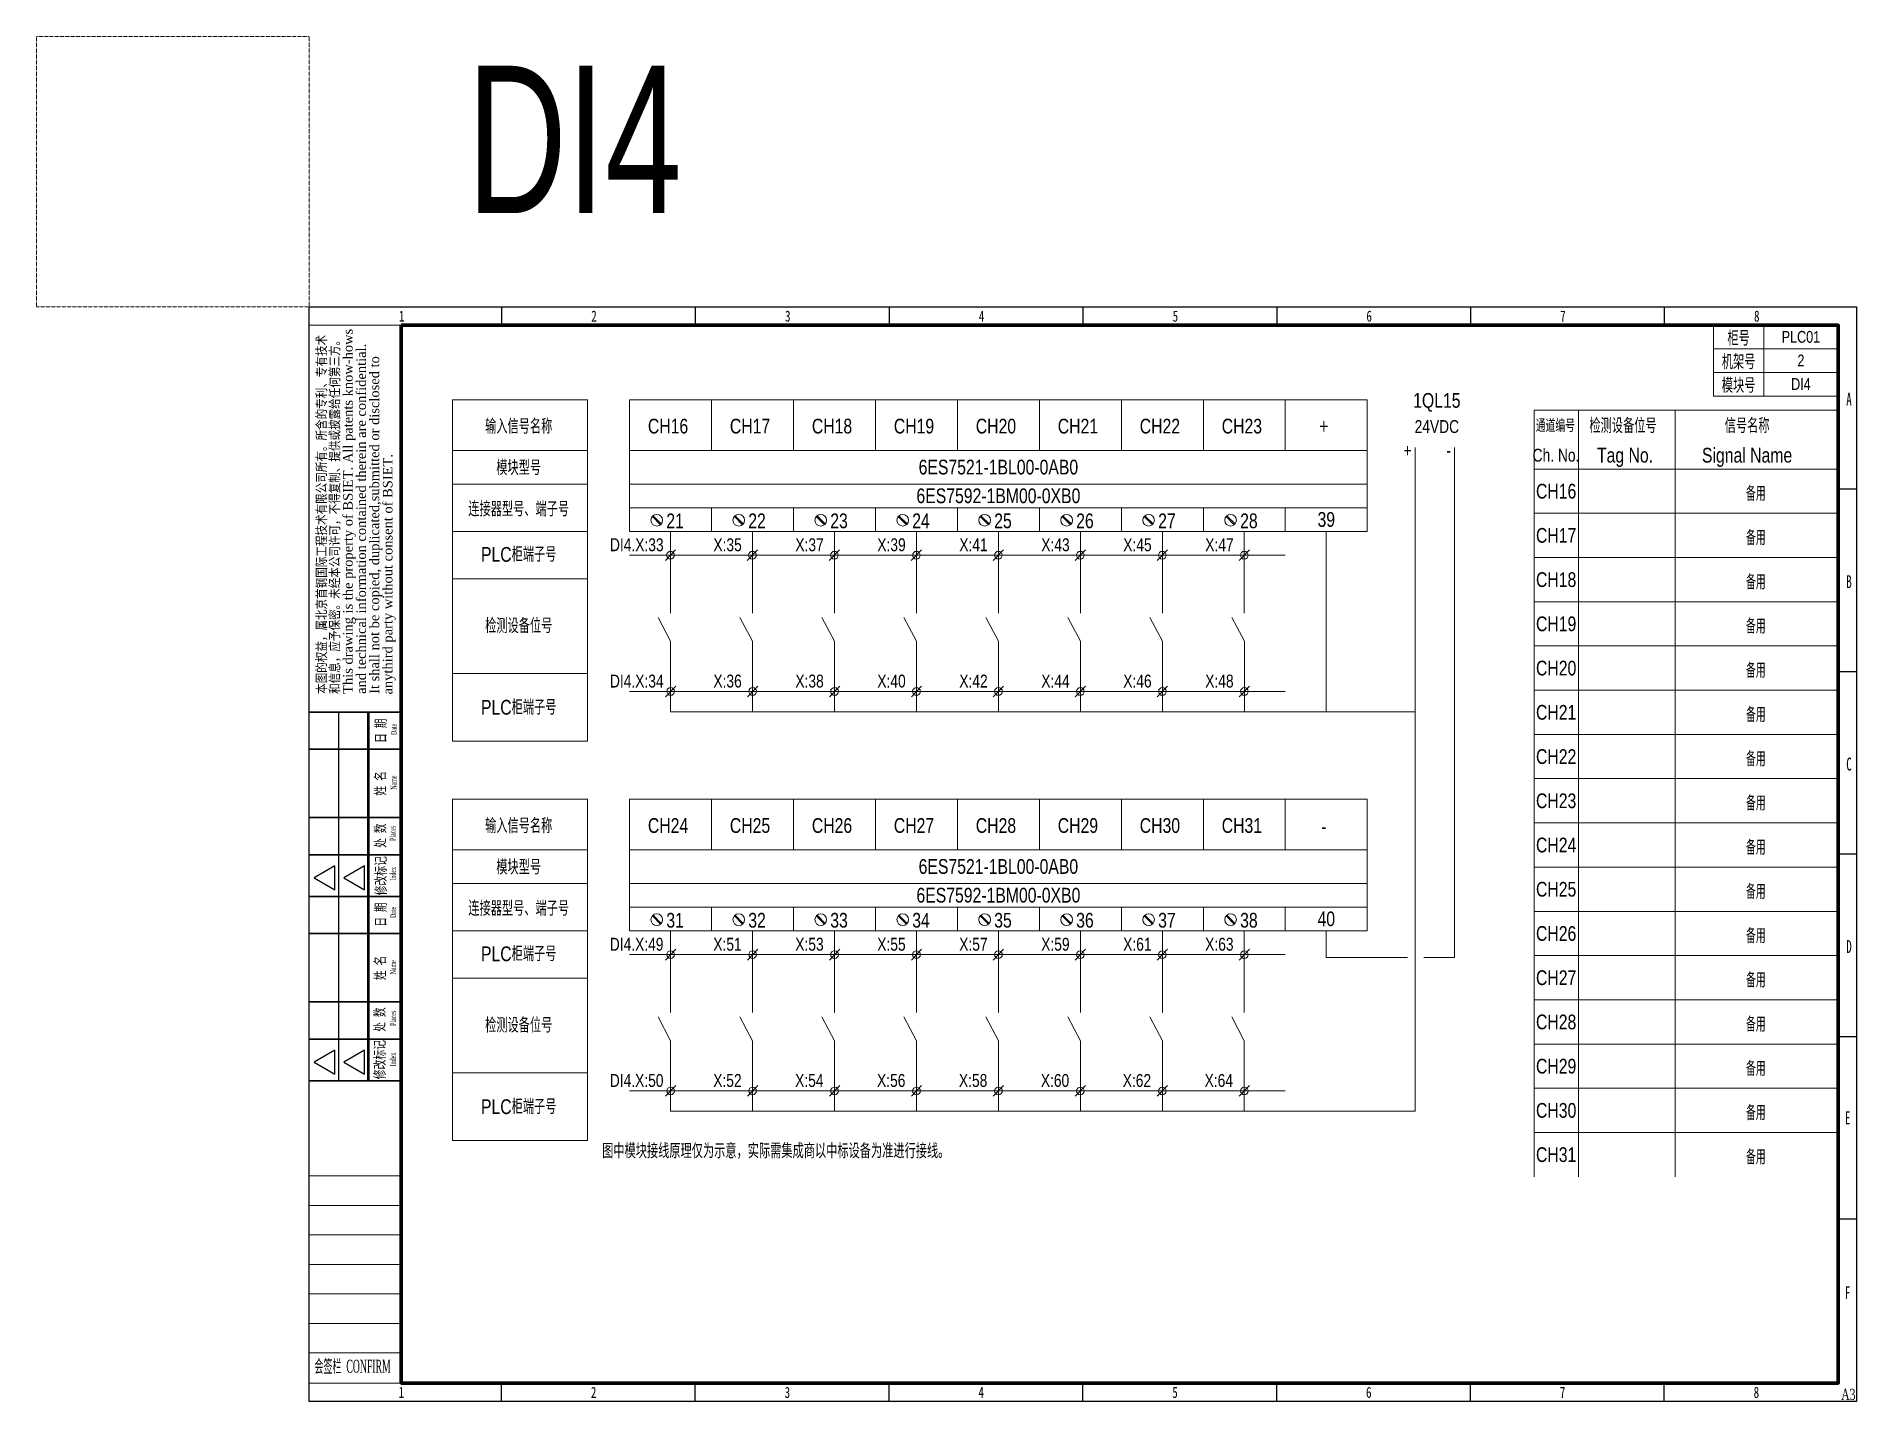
# Model space of a CAD drawing. Header units: millimetres. Extents: x -705761 to 1364679, y -410401 to 446404.
# Drawn here: x 1099939 to 1149343, y -10337 to 26700 of the extents above; entities that cross this region are included whole.
import ezdxf
from ezdxf.enums import TextEntityAlignment as Align

# ---------------------------------------------------------------- set-up
doc = ezdxf.new("R2010")
doc.units = ezdxf.units.MM
doc.linetypes.add('( Dashed )', pattern=[0.75, 0.5, -0.25])
for name, color, linetype in [('1', 7, 'Continuous'), ('TK', 7, 'Continuous'), ('模板-签名-公用', 3, 'Continuous')]:
    doc.layers.add(name, color=color, linetype=linetype)
for name, color, linetype, lineweight in [('ECS_LEV_SYM_GEO_SCM', 7, 'Continuous', 0), ('图框', 7, 'Continuous', 13), ('层 1', 7, 'Continuous', 13), ('层 63', 7, 'Continuous', 18), ('自动化埋管', 7, '( Dashed )', 40)]:
    doc.layers.add(name, color=color, linetype=linetype, lineweight=lineweight)
doc.styles.add('bsee', font='BSDI_XW.shx', dxfattribs={"width": 0.8, "bigfont": 'BSDI_HZ.shx'})
doc.styles.add('LZ-Roman', font='times.ttf')
doc.styles.add('Style-Times New Roman', font='times.ttf')
doc.styles.add('Style-仿宋_GB2312', font='')
doc.styles.add('宋体', font='', dxfattribs={"width": 0.7, "height": 2.5})
doc.styles.add('宋体_1', font='', dxfattribs={"width": 0.7, "height": 2.386364})
doc.styles.add('首钢设计院H4', font='BSDI_XW.shx', dxfattribs={"width": 0.7, "height": 0.004, "bigfont": 'BSDI_HZ.shx'})
doc.styles.get('Style-仿宋_GB2312').set_extended_font_data('仿宋_GB2312')
doc.styles.get('宋体').set_extended_font_data('SimSun')
doc.styles.get('宋体_1').set_extended_font_data('SimSun')

msp = doc.modelspace()

# ---------------------------------------------------------------- texts
at = {"color": 7, "linetype": 'Continuous', "lineweight": 13}
for s, height, style, width, p in [('DI4', 4000, '首钢设计院H4', 0.7, (1114543.46, 23906.58)), ('PLC01', 320, 'bsee', 0.8, (1147832.48, 18549.35)), ('2', 320, 'bsee', 0.8, (1147832.48, 17909.35)), ('DI4', 320, 'bsee', 0.8, (1147832.48, 17269.35)), ('通道编号', 350, 'bsee', 0.8, (1141168.44, 16138.7)), ('检测设备位号', 400, 'bsee', 0.8, (1143002.71, 16138.7)), ('信号名称', 400, 'bsee', 0.8, (1146370.99, 16138.7)), ('Ch. No.', 350, 'bsee', 0.8, (1141185.1, 15338.7)), ('Tag No.', 400, 'bsee', 0.8, (1143058.35, 15338.7)), ('Signal Name', 400, 'bsee', 0.8, (1146370.99, 15338.7)), ('CH16', 400, 'bsee', 0.8, (1141188.53, 14363.19)), ('CH17', 400, 'bsee', 0.8, (1141188.53, 13163.19)), ('CH18', 400, 'bsee', 0.8, (1141188.53, 11963.19)), ('CH19', 400, 'bsee', 0.8, (1141188.53, 10763.19)), ('CH20', 400, 'bsee', 0.8, (1141188.53, 9563.19)), ('CH21', 400, 'bsee', 0.8, (1141188.53, 8363.19)), ('CH22', 400, 'bsee', 0.8, (1141188.53, 7163.19)), ('CH23', 400, 'bsee', 0.8, (1141188.53, 5963.19)), ('CH24', 400, 'bsee', 0.8, (1141188.53, 4763.19)), ('CH25', 400, 'bsee', 0.8, (1141188.53, 3563.19)), ('CH26', 400, 'bsee', 0.8, (1141188.53, 2363.19)), ('CH27', 400, 'bsee', 0.8, (1141188.53, 1163.19)), ('CH28', 400, 'bsee', 0.8, (1141188.53, -36.81)), ('CH29', 400, 'bsee', 0.8, (1141188.53, -1236.81)), ('CH30', 400, 'bsee', 0.8, (1141188.53, -2436.81)), ('CH31', 400, 'bsee', 0.8, (1141188.53, -3636.81))]:
    msp.add_text(s, height=height, dxfattribs=dict(at, style=style, width=width)).set_placement(p, align=Align.MIDDLE_CENTER)
at = {"layer": '1', "color": 7, "linetype": 'Continuous', "lineweight": 13, "style": 'bsee', "width": 0.8}
for s, p in [('柜号', (1146141.11, 18511)), ('机架号', (1146141.11, 17871)), ('机架号', (1146141.11, 17871)), ('机架号', (1146141.11, 17871)), ('模块号', (1146141.11, 17231)), ('模块号', (1146141.11, 17231)), ('模块号', (1146141.11, 17231))]:
    msp.add_text(s, height=400, dxfattribs=at).set_placement(p, align=Align.MIDDLE_CENTER)
at = {"layer": '1', "color": 1, "linetype": 'Continuous', "lineweight": 30, "char_height": 400, "attachment_point": 5, "line_spacing_factor": 0.6, "style": 'bsee'}
for insert in [(1146608.86, 14296.53), (1146608.86, 13096.53), (1146608.86, 11896.53), (1146608.86, 10696.53), (1146608.86, 9496.53), (1146608.86, 8296.53), (1146608.86, 7096.53), (1146608.86, 5896.53), (1146608.86, 4696.53), (1146608.86, 3496.53), (1146608.86, 2296.53), (1146608.86, 1096.53), (1146608.86, -103.47), (1146608.86, -1303.47), (1146608.86, -2503.47), (1146608.86, -3703.47)]:
    msp.add_mtext('\\H1x;\\W0.7;备用', dxfattribs=dict(at, insert=insert))
at = {"layer": '层 63', "color": 211, "linetype": 'Continuous', "lineweight": 35, "ltscale": 10, "style": 'bsee', "width": 0.8}
for s, height, p in [('1QL15', 400, (1137950.47, 16825.12)), ('输入信号名称', 400, (1113030.21, 16119.9)), ('CH16', 400, (1117083.64, 16127.64)), ('CH17', 400, (1119308.64, 16127.64)), ('CH18', 400, (1121533.64, 16127.64)), ('CH19', 400, (1123758.64, 16127.64)), ('CH20', 400, (1125983.64, 16127.64)), ('CH21', 400, (1128208.64, 16127.64)), ('CH22', 400, (1130433.64, 16127.64)), ('CH23', 400, (1132658.64, 16127.64)), ('+', 400, (1134883.64, 16127.64)), ('24VDC', 350, (1137950.47, 16115.86)), ('+', 350, (1137155.92, 15468.07)), ('-', 350, (1138274.93, 15468.07)), ('模块型号', 400, (1113030.21, 14999.08)), ('6ES7521-1BL00-0AB0', 400, (1126049.97, 15016.57)), ('连接器型号、端子号', 400, (1113030.21, 13878.26)), ('21', 400, (1117274.25, 13558)), ('22', 400, (1119499.25, 13558)), ('23', 400, (1121724.25, 13558)), ('24', 400, (1123949.25, 13558)), ('25', 400, (1126174.25, 13558)), ('26', 400, (1128399.25, 13558)), ('27', 400, (1130624.25, 13558)), ('28', 400, (1132849.25, 13558)), ('39', 400, (1134949.97, 13595.73)), ('PLC柜端子号', 400, (1113030.21, 12647.15)), ('DI4.X:33', 350, (1116235.05, 12908.8)), ('X:35', 350, (1118699.1, 12908.79)), ('X:37', 350, (1120924.1, 12908.78)), ('X:39', 350, (1123149.1, 12908.8)), ('X:41', 350, (1125374.1, 12908.8)), ('X:43', 350, (1127599.08, 12908.77)), ('X:45', 350, (1129824.1, 12908.8)), ('X:47', 350, (1132049.1, 12908.78)), ('检测设备位号', 400, (1113030.21, 10710.38)), ('DI4.X:34', 350, (1116235.05, 9210.89)), ('X:36', 350, (1118699.1, 9210.89)), ('X:38', 350, (1120924.1, 9210.89)), ('X:40', 350, (1123149.1, 9210.89)), ('X:42', 350, (1125374.1, 9210.89)), ('X:46', 350, (1129824.1, 9210.89)), ('X:48', 350, (1132049.1, 9210.89)), ('X:44', 350, (1127599.1, 9210.89)), ('PLC柜端子号', 400, (1113030.21, 8499.87)), ('输入信号名称', 400, (1113030.21, 5284.07)), ('CH24', 400, (1117083.64, 5291.81)), ('CH25', 400, (1119308.64, 5291.81)), ('CH26', 400, (1121533.64, 5291.81)), ('CH27', 400, (1123758.64, 5291.81)), ('CH28', 400, (1125983.64, 5291.81)), ('CH29', 400, (1128208.64, 5291.81)), ('CH30', 400, (1130433.64, 5291.81)), ('CH31', 400, (1132658.64, 5291.81)), ('-', 400, (1134883.64, 5269.02)), ('模块型号', 400, (1113030.21, 4163.25)), ('6ES7521-1BL00-0AB0', 400, (1126049.97, 4180.73)), ('连接器型号、端子号', 400, (1113030.21, 3042.43)), ('40', 400, (1134949.97, 2759.9)), ('31', 400, (1117274.25, 2722.17)), ('32', 400, (1119499.25, 2722.17)), ('33', 400, (1121724.25, 2722.17)), ('34', 400, (1123949.25, 2722.17)), ('35', 400, (1126174.25, 2722.17)), ('36', 400, (1128399.25, 2722.17)), ('37', 400, (1130624.25, 2722.17)), ('38', 400, (1132849.25, 2722.17)), ('PLC柜端子号', 400, (1113030.21, 1811.32)), ('DI4.X:49', 350, (1116230.98, 2070.83)), ('X:51', 350, (1118697.08, 2070.83)), ('X:53', 350, (1120922.08, 2070.83)), ('X:55', 350, (1123147.08, 2070.83)), ('X:57', 350, (1125372.08, 2070.83)), ('X:59', 350, (1127597.08, 2070.83)), ('X:61', 350, (1129822.08, 2070.83)), ('X:63', 350, (1132047.08, 2070.83)), ('检测设备位号', 400, (1113030.21, -125.45)), ('DI4.X:50', 350, (1116230.98, -1624.94)), ('X:52', 350, (1118695.04, -1624.94)), ('X:54', 350, (1120918.01, -1624.94)), ('X:56', 350, (1123140.97, -1624.94)), ('X:58', 350, (1125363.94, -1624.94)), ('X:60', 350, (1127586.9, -1624.94)), ('X:62', 350, (1129809.87, -1624.94)), ('X:64', 350, (1132032.83, -1624.94)), ('PLC柜端子号', 400, (1113030.21, -2335.96))]:
    msp.add_text(s, height=height, dxfattribs=at).set_placement(p, align=Align.MIDDLE_CENTER)
at = {"layer": '层 63', "color": 7, "linetype": 'Continuous', "lineweight": 35, "ltscale": 10, "style": 'bsee', "width": 0.8}
for p in [(1126049.97, 14237.4), (1126049.97, 3401.57)]:
    msp.add_text('6ES7592-1BM00-0XB0', height=400, dxfattribs=at).set_placement(p, align=Align.MIDDLE_CENTER)
at = {"layer": '层 63', "color": 211, "linetype": 'Continuous', "lineweight": 35, "ltscale": 10, "style": 'bsee', "width": 0.8}
msp.add_text('图中模块接线原理仅为示意，实际需集成商以中标设备为准进行接线。', height=400, dxfattribs=at).set_placement((1115295.02, -3537.47), align=Align.MIDDLE_LEFT)

# ---------------------------------------------------------------- blocks, each defined once
blk = doc.blocks.new('*U700')
at = {"color": 7, "linetype": 'Continuous', "lineweight": 13}
blk.add_line((-140, -148), (140, 148), dxfattribs=at)
at = {"layer": '层 1', "color": 7, "linetype": 'Continuous', "lineweight": 13}
blk.add_circle((0, 0), 104, dxfattribs=at)
blk = doc.blocks.new('*U701')
at = {"layer": 'ECS_LEV_SYM_GEO_SCM', "color": 7, "linetype": 'Continuous', "lineweight": 13, "ltscale": 9333.333333}
for p, q in [((101, -120), (-120, 101)), ((120, -101), (-101, 120))]:
    blk.add_line(p, q, dxfattribs=at)
blk.add_circle((0, 0), 158, dxfattribs=at)
blk = doc.blocks.new('BSIET_通用图框_A3_1')
at = {"layer": '图框', "color": 7, "linetype": 'Continuous', "lineweight": 25}
for p, q in [((-367.8, 297), (-367.8, 292)), ((-315.2, 297), (-315.2, 292)), ((-262.6, 297), (-262.6, 292)), ((-210, 297), (-210, 292)), ((-157.4, 297), (-157.4, 292)), ((-104.8, 297), (-104.8, 292)), ((-52.2, 297), (-52.2, 292)), ((0, 247.5), (-5, 247.5)), ((0, 198), (-5, 198)), ((-420, 187), (-395, 187)), ((-412, 187), (-412, 87)), ((0, 148.5), (-5, 148.5)), ((-413.03, 145.32), (-418.65, 142.07)), ((-413.03, 138.82), (-413.03, 145.32)), ((-404.96, 145.32), (-410.58, 142.07)), ((-404.96, 138.82), (-404.96, 145.32)), ((-418.65, 142.07), (-413.03, 138.82)), ((-410.58, 142.07), (-404.96, 138.82)), ((0, 99), (-5, 99)), ((-413.03, 95.32), (-418.65, 92.07)), ((-413.03, 88.82), (-413.03, 95.32)), ((-404.96, 95.32), (-410.58, 92.07)), ((-404.96, 88.82), (-404.96, 95.32)), ((-418.65, 92.07), (-413.03, 88.82)), ((-410.58, 92.07), (-404.96, 88.82)), ((0, 49.5), (-5, 49.5)), ((-367.8, 0), (-367.8, 5)), ((-315.2, 0), (-315.2, 5)), ((-262.6, 0), (-262.6, 5)), ((-210, 0), (-210, 5)), ((-157.4, 0), (-157.4, 5)), ((-104.8, 0), (-104.8, 5)), ((-52.2, 0), (-52.2, 5))]:
    blk.add_line(p, q, dxfattribs=at)
at = {"layer": '图框', "color": 7, "linetype": 'Continuous', "lineweight": 20}
for p, q in [((-420, 292), (-395, 292)), ((-420, 292), (-395, 292)), ((-420, 292), (-395, 292)), ((-420, 292), (-395, 292)), ((-420, 187), (-395, 187)), ((-420, 187), (-395, 187)), ((-420.12, 61.21), (-395.12, 61.21)), ((-420, 61.21), (-395, 61.21)), ((-420, 61.21), (-395, 61.21)), ((-420, 61.21), (-395, 61.21)), ((-420.02, 53.21), (-395.02, 53.21)), ((-420.02, 53.21), (-395.02, 53.21)), ((-420.02, 53.21), (-395.02, 53.21)), ((-420, 53.21), (-395, 53.21)), ((-420, 45.21), (-395, 45.21)), ((-420, 37.21), (-395, 37.21)), ((-420, 29.21), (-395, 29.21)), ((-420, 21.21), (-395, 21.21)), ((-420, 13.21), (-395, 13.21)), ((-420, 5), (-395, 5))]:
    blk.add_line(p, q, dxfattribs=at)
at = {"layer": '图框', "color": 7, "linetype": 'Continuous', "lineweight": 35}
for p, q in [((-395, 187), (-420, 187)), ((-395, 187), (-420, 187)), ((-394.92, 177), (-420, 177)), ((-394.92, 158.45), (-420, 158.45)), ((-395.06, 148.35), (-420, 148.35)), ((-395, 137), (-420, 137)), ((-395, 137), (-420, 137)), ((-394.92, 127), (-420, 127)), ((-394.92, 108.45), (-420, 108.45)), ((-395.06, 98.35), (-420, 98.35)), ((-395, 87), (-420, 87))]:
    blk.add_line(p, q, dxfattribs=at)
at = {"layer": '图框', "color": 7, "linetype": 'Continuous', "lineweight": 50}
blk.add_line((-404, 187), (-404, 87), dxfattribs=at)
at = {"layer": '图框', "lineweight": 25}
blk.add_lwpolyline([(-420, 297), (0, 297), (0, 0), (-420, 0)], close=True, dxfattribs=at)
at = {"layer": '图框', "lineweight": 100}
blk.add_lwpolyline([(-395, 292), (-5, 292), (-5, 5), (-395, 5)], close=True, dxfattribs=at)
at = {"layer": 'TK', "style": '宋体_1', "width": 0.7, "flags": 3}
for tag, p in [('LZCO_NGZBS-W50-H30-D10_T7', (-43.87, 279.75)), ('LZCO_NJN-W50-H30-D10_T7', (-42.73, 248.65))]:
    blk.add_attdef(tag, text='', height=3, dxfattribs=at).set_placement(p, align=Align.MIDDLE_CENTER)
at = {"layer": 'TK', "style": '宋体', "width": 0.7, "flags": 3}
for tag, p in [('LZHQ_N会签6_T6_H6', (-407.25, 57.08)), ('LZHQ_N会签5_T6_H6', (-407.25, 49.08)), ('LZHQ_N会签4_T6_H6', (-407.25, 41.08)), ('LZHQ_N会签3_T6_H6', (-407.25, 33.08)), ('LZHQ_N会签2_T6_H6', (-407.25, 25.08)), ('LZHQ_N会签1_T6_H6', (-407.25, 17.08))]:
    blk.add_attdef(tag, text='', height=2.5, dxfattribs=at).set_placement(p, align=Align.MIDDLE)
at = {"layer": '图框', "color": 7, "linetype": 'Continuous', "lineweight": 25}
for s, height, style, width, p in [('1', 3, 'Style-仿宋_GB2312', 0.733334, (-394.89, 294.49)), ('2', 3, 'Style-仿宋_GB2312', 0.733334, (-342.7, 294.49)), ('3', 3, 'Style-仿宋_GB2312', 0.733334, (-290.1, 294.49)), ('4', 3, 'Style-仿宋_GB2312', 0.733334, (-237.5, 294.49)), ('5', 3, 'Style-仿宋_GB2312', 0.733334, (-184.9, 294.49)), ('6', 3, 'Style-仿宋_GB2312', 0.733334, (-132.3, 294.49)), ('7', 3, 'Style-仿宋_GB2312', 0.733334, (-79.7, 294.49)), ('8', 3, 'Style-仿宋_GB2312', 0.733334, (-27.1, 294.49)), ('A', 3.5, 'Style-仿宋_GB2312', 0.628572, (-2.07, 271.95)), ('B', 3.5, 'Style-仿宋_GB2312', 0.628572, (-2.07, 222.45)), ('C', 3.5, 'Style-仿宋_GB2312', 0.628572, (-2.07, 172.95)), ('D', 3.5, 'Style-仿宋_GB2312', 0.628572, (-2.07, 123.45)), ('E', 3.5, 'Style-仿宋_GB2312', 0.628572, (-2.43, 76.97)), ('F', 3.5, 'Style-仿宋_GB2312', 0.628572, (-2.43, 29.56)), ('1', 3, 'Style-仿宋_GB2312', 0.733334, (-395, 2.5)), ('2', 3, 'Style-仿宋_GB2312', 0.733334, (-342.8, 2.5)), ('3', 3, 'Style-仿宋_GB2312', 0.733334, (-290.2, 2.5)), ('4', 3, 'Style-仿宋_GB2312', 0.733334, (-237.6, 2.5)), ('5', 3, 'Style-仿宋_GB2312', 0.733334, (-185, 2.5)), ('6', 3, 'Style-仿宋_GB2312', 0.733334, (-132.4, 2.5)), ('7', 3, 'Style-仿宋_GB2312', 0.733334, (-79.8, 2.5)), ('8', 3, 'Style-仿宋_GB2312', 0.733334, (-27.2, 2.5)), ('A3', 3, 'Style-Times New Roman', 0.7, (-2.23, 1.95))]:
    blk.add_text(s, height=height, dxfattribs=dict(at, style=style, width=width)).set_placement(p, align=Align.MIDDLE_CENTER)
at = {"layer": '图框', "color": 7, "linetype": 'Continuous', "lineweight": 20, "style": 'Style-仿宋_GB2312', "width": 0.807692}
blk.add_text('本图的权益，属北京首钢国际工程技术有限公司所有。所含的专利、专有技术', height=2.6, rotation=90, dxfattribs=at).set_placement((-418, 192), align=Align.TOP_LEFT)
at = {"layer": '图框', "color": 7, "linetype": 'Continuous'}
for s, height, style, width, p in [('和信息，应予保密。未经本公司许可，不得复制、提供或披露给任何第三方。', 2.6, 'Style-仿宋_GB2312', 0.807692, (-411.8, 192)), ('Name', 1.6, 'Style-Times New Roman', 0.55, (-396.29, 165.99)), ('Places', 1.6, 'Style-Times New Roman', 0.55, (-396.54, 152.12)), ('Index', 1.6, 'Style-Times New Roman', 0.55, (-396.43, 141.36)), ('Name', 1.6, 'Style-Times New Roman', 0.55, (-396.44, 115.88)), ('Places', 1.6, 'Style-Times New Roman', 0.55, (-396.43, 101.92)), ('Index', 1.6, 'Style-Times New Roman', 0.55, (-396.46, 90.97))]:
    blk.add_text(s, height=height, rotation=90, dxfattribs=dict(at, style=style, width=width)).set_placement(p)
at = {"layer": '图框', "color": 7, "linetype": 'Continuous', "lineweight": 20, "style": 'LZ-Roman'}
for s, p in [('This drawing is the property of BSIET. All patents know-hows', (-410.8, 192)), ('and technical information contained therein are confidential.', (-407.2, 192)), ('It shall not be copied, duplicated,submitted or disclosed to ', (-403.6, 192))]:
    blk.add_text(s, height=2.6, rotation=90, dxfattribs=at).set_placement(p, align=Align.TOP_LEFT)
at = {"layer": '图框', "color": 7, "linetype": 'Continuous', "style": 'LZ-Roman'}
blk.add_text('anythird party without consent of BSIET.', height=2.6, rotation=90, dxfattribs=at).set_placement((-397.4, 191.84))
at = {"layer": '图框', "color": 7, "linetype": 'Continuous', "lineweight": 20, "style": 'Style-仿宋_GB2312', "width": 0.678571}
for s, p in [('日 期', (-399.21, 178.68)), ('姓 名', (-399.32, 164.4)), ('处 数', (-399.32, 150.23)), ('修改标记', (-399.21, 137.34)), ('日 期', (-399.21, 128.79)), ('姓 名', (-399.38, 114.34)), ('处 数', (-399.49, 100.34)), ('修改标记', (-399.49, 87.45))]:
    blk.add_text(s, height=2.8, rotation=90, dxfattribs=at).set_placement(p)
at = {"layer": '图框', "color": 7, "linetype": 'Continuous', "lineweight": 25, "style": 'Style-Times New Roman', "width": 0.55}
for p in [(-396.24, 180.85), (-396.4, 131.18)]:
    blk.add_text('Date', height=1.6, rotation=90, dxfattribs=at).set_placement(p)
at = {"layer": '图框', "color": 7, "linetype": 'Continuous', "style": 'Style-Times New Roman', "width": 0.5}
blk.add_text('会签栏  CONFIRM', height=3.5, dxfattribs=at).set_placement((-418.59, 7.85))
at = {"layer": '模板-签名-公用', "style": '宋体', "width": 0.7, "flags": 3}
blk.add_attdef('LZFRAME', (-40.91, 2.06), '', height=3, dxfattribs=at)
at = {"layer": '模板-签名-公用', "style": '宋体', "width": 0.7}
blk.add_attdef('LZTQINS', text='', height=2, dxfattribs=at).set_placement((-5, 5), align=Align.MIDDLE)

# ---------------------------------------------------------------- linework, layer by layer
at = {"color": 7, "linetype": 'Continuous', "lineweight": 13}
for p, q in [((1148843.33, 16563.19), (1140593.33, 16563.19)), ((1140593.33, 16563.19), (1140593.33, -4236.81)), ((1141793.33, 16563.19), (1141793.33, -4236.81)), ((1144420.43, 16563.19), (1144420.43, -4236.81)), ((1148843.33, 14963.19), (1140593.33, 14963.19)), ((1148843.33, 13763.19), (1140593.33, 13763.19)), ((1148843.33, 12563.19), (1140593.33, 12563.19)), ((1148843.33, 11363.19), (1140593.33, 11363.19)), ((1148843.33, 10163.19), (1140593.33, 10163.19)), ((1148843.33, 8963.19), (1140593.33, 8963.19)), ((1148843.33, 7763.19), (1140593.33, 7763.19)), ((1148843.33, 6563.19), (1140593.33, 6563.19)), ((1148843.33, 5363.19), (1140593.33, 5363.19)), ((1148843.33, 4163.19), (1140593.33, 4163.19)), ((1148843.33, 2963.19), (1140593.33, 2963.19)), ((1148843.33, 1763.19), (1140593.33, 1763.19)), ((1148843.33, 563.19), (1140593.33, 563.19)), ((1148843.33, -636.81), (1140593.33, -636.81)), ((1148843.33, -1836.81), (1140593.33, -1836.81)), ((1148843.33, -3036.81), (1140593.33, -3036.81))]:
    msp.add_line(p, q, dxfattribs=at)
at = {"layer": '1', "color": 7, "linetype": 'Continuous', "lineweight": 13}
for p, q in [((1145460.59, 18863.19), (1145460.59, 16943.19)), ((1145460.59, 18863.19), (1148843.33, 18863.19)), ((1145460.59, 18863.19), (1148843.33, 18863.19)), ((1145460.59, 18863.19), (1148843.33, 18863.19)), ((1146821.62, 18863.19), (1146821.62, 16943.19)), ((1148843.33, 18223.19), (1145460.59, 18223.19)), ((1148843.33, 17583.19), (1145460.59, 17583.19)), ((1148843.33, 16943.19), (1145460.59, 16943.19))]:
    msp.add_line(p, q, dxfattribs=at)
at = {"layer": '层 63', "color": 211, "linetype": 'Continuous', "lineweight": 13, "ltscale": 10}
for p, q in [((1111229.14, 16842.21), (1114895.81, 16842.21)), ((1111229.14, 16842.21), (1114895.81, 16842.21)), ((1111229.14, 7583.87), (1111229.14, 16842.21)), ((1111229.14, 7583.87), (1111229.14, 16842.21)), ((1114895.81, 16842.21), (1114895.81, 7583.87)), ((1114895.81, 16842.21), (1114895.81, 7583.87)), ((1116037.47, 16842.21), (1116037.47, 13267.21)), ((1116037.47, 16842.21), (1136062.47, 16842.21)), ((1118262.47, 16842.21), (1118262.47, 15467.21)), ((1120487.47, 16842.21), (1120487.47, 15467.21)), ((1122712.47, 16842.21), (1122712.47, 15467.21)), ((1124937.47, 16842.21), (1124937.47, 15467.21)), ((1127162.47, 16842.21), (1127162.47, 15467.21)), ((1129387.47, 16842.21), (1129387.47, 15467.21)), ((1131612.47, 16842.21), (1131612.47, 15467.21)), ((1133837.47, 16842.21), (1133837.47, 15467.21)), ((1136062.47, 16842.21), (1136062.47, 13267.21)), ((1111229.14, 15467.21), (1114895.81, 15467.21)), ((1111229.14, 15467.21), (1114895.81, 15467.21)), ((1116037.47, 15467.21), (1136062.47, 15467.21)), ((1137364.4, 15544.75), (1137364.4, -2458.49)), ((1138427.64, 15544.75), (1138427.64, 1712.74)), ((1111229.14, 14550.54), (1114895.81, 14550.54)), ((1111229.14, 14550.54), (1114895.81, 14550.54)), ((1116037.47, 14550.54), (1136062.47, 14550.54)), ((1116037.47, 13908.87), (1136062.47, 13908.87)), ((1118262.47, 13908.87), (1118262.47, 13267.21)), ((1120487.47, 13908.87), (1120487.47, 13267.21)), ((1122712.47, 13908.87), (1122712.47, 13267.21)), ((1124937.47, 13908.87), (1124937.47, 13267.21)), ((1127162.47, 13908.87), (1127162.47, 13267.21)), ((1129387.47, 13908.87), (1129387.47, 13267.21)), ((1131612.47, 13908.87), (1131612.47, 13267.21)), ((1133837.47, 13908.87), (1133837.47, 13267.21)), ((1111229.14, 13267.21), (1114895.81, 13267.21)), ((1111229.14, 13267.21), (1114895.81, 13267.21)), ((1136062.47, 13267.21), (1116037.47, 13267.21)), ((1130444.85, 13267.21), (1116037.47, 13267.21)), ((1117149.97, 13267.21), (1117149.95, 11057.36)), ((1119374.97, 13267.21), (1119374.95, 11057.36)), ((1121599.97, 13267.21), (1121599.95, 11057.36)), ((1123824.97, 13267.21), (1123824.95, 11057.36)), ((1126049.97, 13267.21), (1126049.95, 11057.36)), ((1128274.97, 13267.21), (1128274.95, 11057.36)), ((1130499.97, 13267.21), (1130499.95, 11057.36)), ((1132724.97, 13267.21), (1132724.95, 11057.36)), ((1134949.97, 13267.21), (1134949.93, 8377.36)), ((1116037.47, 12626.43), (1133837.47, 12626.43)), ((1111229.14, 11983.87), (1114895.81, 11983.87)), ((1111229.14, 11983.87), (1114895.81, 11983.87)), ((1117151.99, 10289.97), (1116811.17, 10937.16)), ((1119376.99, 10289.97), (1119036.17, 10937.16)), ((1121602, 10289.95), (1121261.18, 10937.15)), ((1123827, 10289.95), (1123486.18, 10937.15)), ((1126052, 10289.95), (1125711.18, 10937.15)), ((1128277, 10289.95), (1127936.18, 10937.15)), ((1130502, 10289.95), (1130161.18, 10937.15)), ((1132727, 10289.95), (1132386.18, 10937.15)), ((1117151.99, 10289.97), (1117151.99, 8377.34)), ((1119376.99, 10289.97), (1119376.99, 8377.34)), ((1121601.99, 10289.97), (1121601.99, 8377.34)), ((1123826.99, 10289.97), (1123826.99, 8377.34)), ((1126051.99, 10289.97), (1126051.99, 8377.34)), ((1128276.99, 10289.97), (1128276.99, 8377.34)), ((1130501.99, 10289.97), (1130501.99, 8377.34)), ((1132726.99, 10289.97), (1132726.99, 8377.34)), ((1132727, 10161.62), (1132727, 10289.95)), ((1132727, 10289.95), (1132727, 10161.62)), ((1111229.14, 9417.21), (1114895.81, 9417.21)), ((1111229.14, 9417.21), (1114895.81, 9417.21)), ((1116037.47, 8928.52), (1133837.47, 8928.52)), ((1117151.99, 8377.34), (1137364.4, 8377.34)), ((1111229.14, 7583.87), (1114895.81, 7583.87)), ((1111229.14, 6006.37), (1114895.81, 6006.37)), ((1111229.14, 6006.37), (1114895.81, 6006.37)), ((1111229.14, -3251.96), (1111229.14, 6006.37)), ((1111229.14, -3251.96), (1111229.14, 6006.37)), ((1114895.81, 6006.37), (1114895.81, -3251.96)), ((1114895.81, 6006.37), (1114895.81, -3251.96)), ((1116037.47, 6006.37), (1116037.47, 2431.37)), ((1116037.47, 6006.37), (1136062.47, 6006.37)), ((1118262.47, 6006.37), (1118262.47, 4631.37)), ((1120487.47, 6006.37), (1120487.47, 4631.37)), ((1122712.47, 6006.37), (1122712.47, 4631.37)), ((1124937.47, 6006.37), (1124937.47, 4631.37)), ((1127162.47, 6006.37), (1127162.47, 4631.37)), ((1129387.47, 6006.37), (1129387.47, 4631.37)), ((1131612.47, 6006.37), (1131612.47, 4631.37)), ((1133837.47, 6006.37), (1133837.47, 4631.37)), ((1136062.47, 6006.37), (1136062.47, 2431.37)), ((1111229.14, 4631.37), (1114895.81, 4631.37)), ((1111229.14, 4631.37), (1114895.81, 4631.37)), ((1116037.47, 4631.37), (1136062.47, 4631.37)), ((1111229.14, 3714.71), (1114895.81, 3714.71)), ((1111229.14, 3714.71), (1114895.81, 3714.71)), ((1116037.47, 3714.71), (1136062.47, 3714.71)), ((1116037.47, 3073.04), (1136062.47, 3073.04)), ((1118262.47, 3073.04), (1118262.47, 2431.37)), ((1120487.47, 3073.04), (1120487.47, 2431.37)), ((1122712.47, 3073.04), (1122712.47, 2431.37)), ((1124937.47, 3073.04), (1124937.47, 2431.37)), ((1127162.47, 3073.04), (1127162.47, 2431.37)), ((1129387.47, 3073.04), (1129387.47, 2431.37)), ((1131612.47, 3073.04), (1131612.47, 2431.37)), ((1133837.47, 3073.04), (1133837.47, 2431.37)), ((1111229.14, 2431.37), (1114895.81, 2431.37)), ((1111229.14, 2431.37), (1114895.81, 2431.37)), ((1136062.47, 2431.37), (1116037.47, 2431.37)), ((1130444.85, 2431.37), (1116037.47, 2431.37)), ((1117149.97, 2431.37), (1117149.95, 221.53)), ((1119374.97, 2431.37), (1119374.95, 221.53)), ((1121599.97, 2431.37), (1121599.95, 221.53)), ((1123824.97, 2431.37), (1123824.95, 221.53)), ((1126049.97, 2431.37), (1126049.95, 221.53)), ((1128274.97, 2431.37), (1128274.95, 221.53)), ((1130499.97, 2431.37), (1130499.95, 221.53)), ((1132724.97, 2431.37), (1132724.95, 221.53)), ((1134949.97, 2431.37), (1134949.97, 1712.74)), ((1116037.47, 1790.6), (1133837.47, 1790.6)), ((1134949.97, 1712.74), (1137150.55, 1712.74)), ((1137601.35, 1712.74), (1138427.64, 1712.74)), ((1111229.14, 1148.04), (1114895.81, 1148.04)), ((1111229.14, 1148.04), (1114895.81, 1148.04)), ((1117151.99, -545.87), (1116811.17, 101.33)), ((1119376.99, -545.87), (1119036.17, 101.33)), ((1121601.99, -545.87), (1121261.17, 101.33)), ((1123826.99, -545.87), (1123486.17, 101.33)), ((1126051.99, -545.87), (1125711.17, 101.33)), ((1128274.95, -545.87), (1127934.14, 101.33)), ((1130499.95, -545.87), (1130159.14, 101.33)), ((1132724.95, -545.87), (1132384.14, 101.33)), ((1117151.99, -545.87), (1117151.99, -2458.49)), ((1119374.95, -545.87), (1119374.95, -2458.49)), ((1121599.95, -545.87), (1121599.95, -2458.49)), ((1123826.99, -545.87), (1123826.99, -2458.49)), ((1126049.95, -545.87), (1126049.95, -2458.49)), ((1128274.95, -545.87), (1128274.95, -2458.49)), ((1130499.95, -545.87), (1130499.95, -2458.49)), ((1132724.95, -545.87), (1132724.95, -2458.49)), ((1111229.14, -1418.63), (1114895.81, -1418.63)), ((1111229.14, -1418.63), (1114895.81, -1418.63)), ((1126051.99, -1356.91), (1126051.99, -1228.58)), ((1126051.99, -1228.58), (1126051.99, -1356.91)), ((1116037.47, -1907.31), (1133837.47, -1907.31)), ((1117151.99, -2458.49), (1137364.4, -2458.49)), ((1111229.14, -3251.96), (1114895.81, -3251.96))]:
    msp.add_line(p, q, dxfattribs=at)
at = {"layer": '自动化埋管', "color": 1, "lineweight": 15}
msp.add_lwpolyline([(1099939.33, 26700.22), (1107343.33, 26700.22), (1107343.33, 19363.19), (1099939.33, 19363.19)], close=True, dxfattribs=at)

# ---------------------------------------------------------------- block references
at = {"layer": '图框', "xscale": 100, "yscale": 100, "zscale": 100}
msp.add_blockref('BSIET_通用图框_A3_1', (1149343.33, -10336.81), dxfattribs=at)
at = {"layer": '层 63', "color": 211, "linetype": 'Continuous', "lineweight": 13, "ltscale": 10}
for name, p in [('*U701', (1116777.75, 13573.83)), ('*U701', (1119002.75, 13573.83)), ('*U701', (1121227.75, 13573.83)), ('*U701', (1123452.75, 13573.83)), ('*U701', (1125677.75, 13573.83)), ('*U701', (1127902.75, 13573.83)), ('*U701', (1130127.75, 13573.83)), ('*U701', (1132352.75, 13573.83)), ('*U700', (1117149.96, 12626.43)), ('*U700', (1119374.96, 12626.43)), ('*U700', (1121599.96, 12626.43)), ('*U700', (1123824.96, 12626.43)), ('*U700', (1126049.96, 12626.43)), ('*U700', (1128274.96, 12626.43)), ('*U700', (1130499.96, 12626.43)), ('*U700', (1132724.96, 12626.43)), ('*U700', (1117152.01, 8928.53)), ('*U700', (1119377.01, 8928.53)), ('*U700', (1121602.01, 8928.53)), ('*U700', (1123827.01, 8928.53)), ('*U700', (1126052.01, 8928.53)), ('*U700', (1128277.01, 8928.53)), ('*U700', (1130502.01, 8928.53)), ('*U700', (1132727.01, 8928.53)), ('*U701', (1116777.75, 2737.99)), ('*U701', (1119002.75, 2737.99)), ('*U701', (1121227.75, 2737.99)), ('*U701', (1123452.75, 2737.99)), ('*U701', (1125677.75, 2737.99)), ('*U701', (1127902.75, 2737.99)), ('*U701', (1130127.75, 2737.99)), ('*U701', (1132352.75, 2737.99)), ('*U700', (1117152.01, 1790.61)), ('*U700', (1119377.01, 1790.61)), ('*U700', (1121602.01, 1790.61)), ('*U700', (1123827.01, 1790.61)), ('*U700', (1126052.01, 1790.61)), ('*U700', (1128277.01, 1790.61)), ('*U700', (1130502.01, 1790.61)), ('*U700', (1132727.01, 1790.61)), ('*U700', (1117152.01, -1907.3)), ('*U700', (1119377.01, -1907.3)), ('*U700', (1121602.01, -1907.3)), ('*U700', (1123827.01, -1907.3)), ('*U700', (1126052.01, -1907.3)), ('*U700', (1128277.01, -1907.3)), ('*U700', (1130502.01, -1907.3)), ('*U700', (1132727.01, -1907.3))]:
    msp.add_blockref(name, p, dxfattribs=at)

msp.set_redraw_order([(e.dxf.handle, doc.entitydb.next_handle()) for e in msp.query("TEXT MTEXT ATTDEF DIMENSION ARC_DIMENSION")])  # texts and dimensions are drawn at this point

doc.saveas('drawing.dxf')
